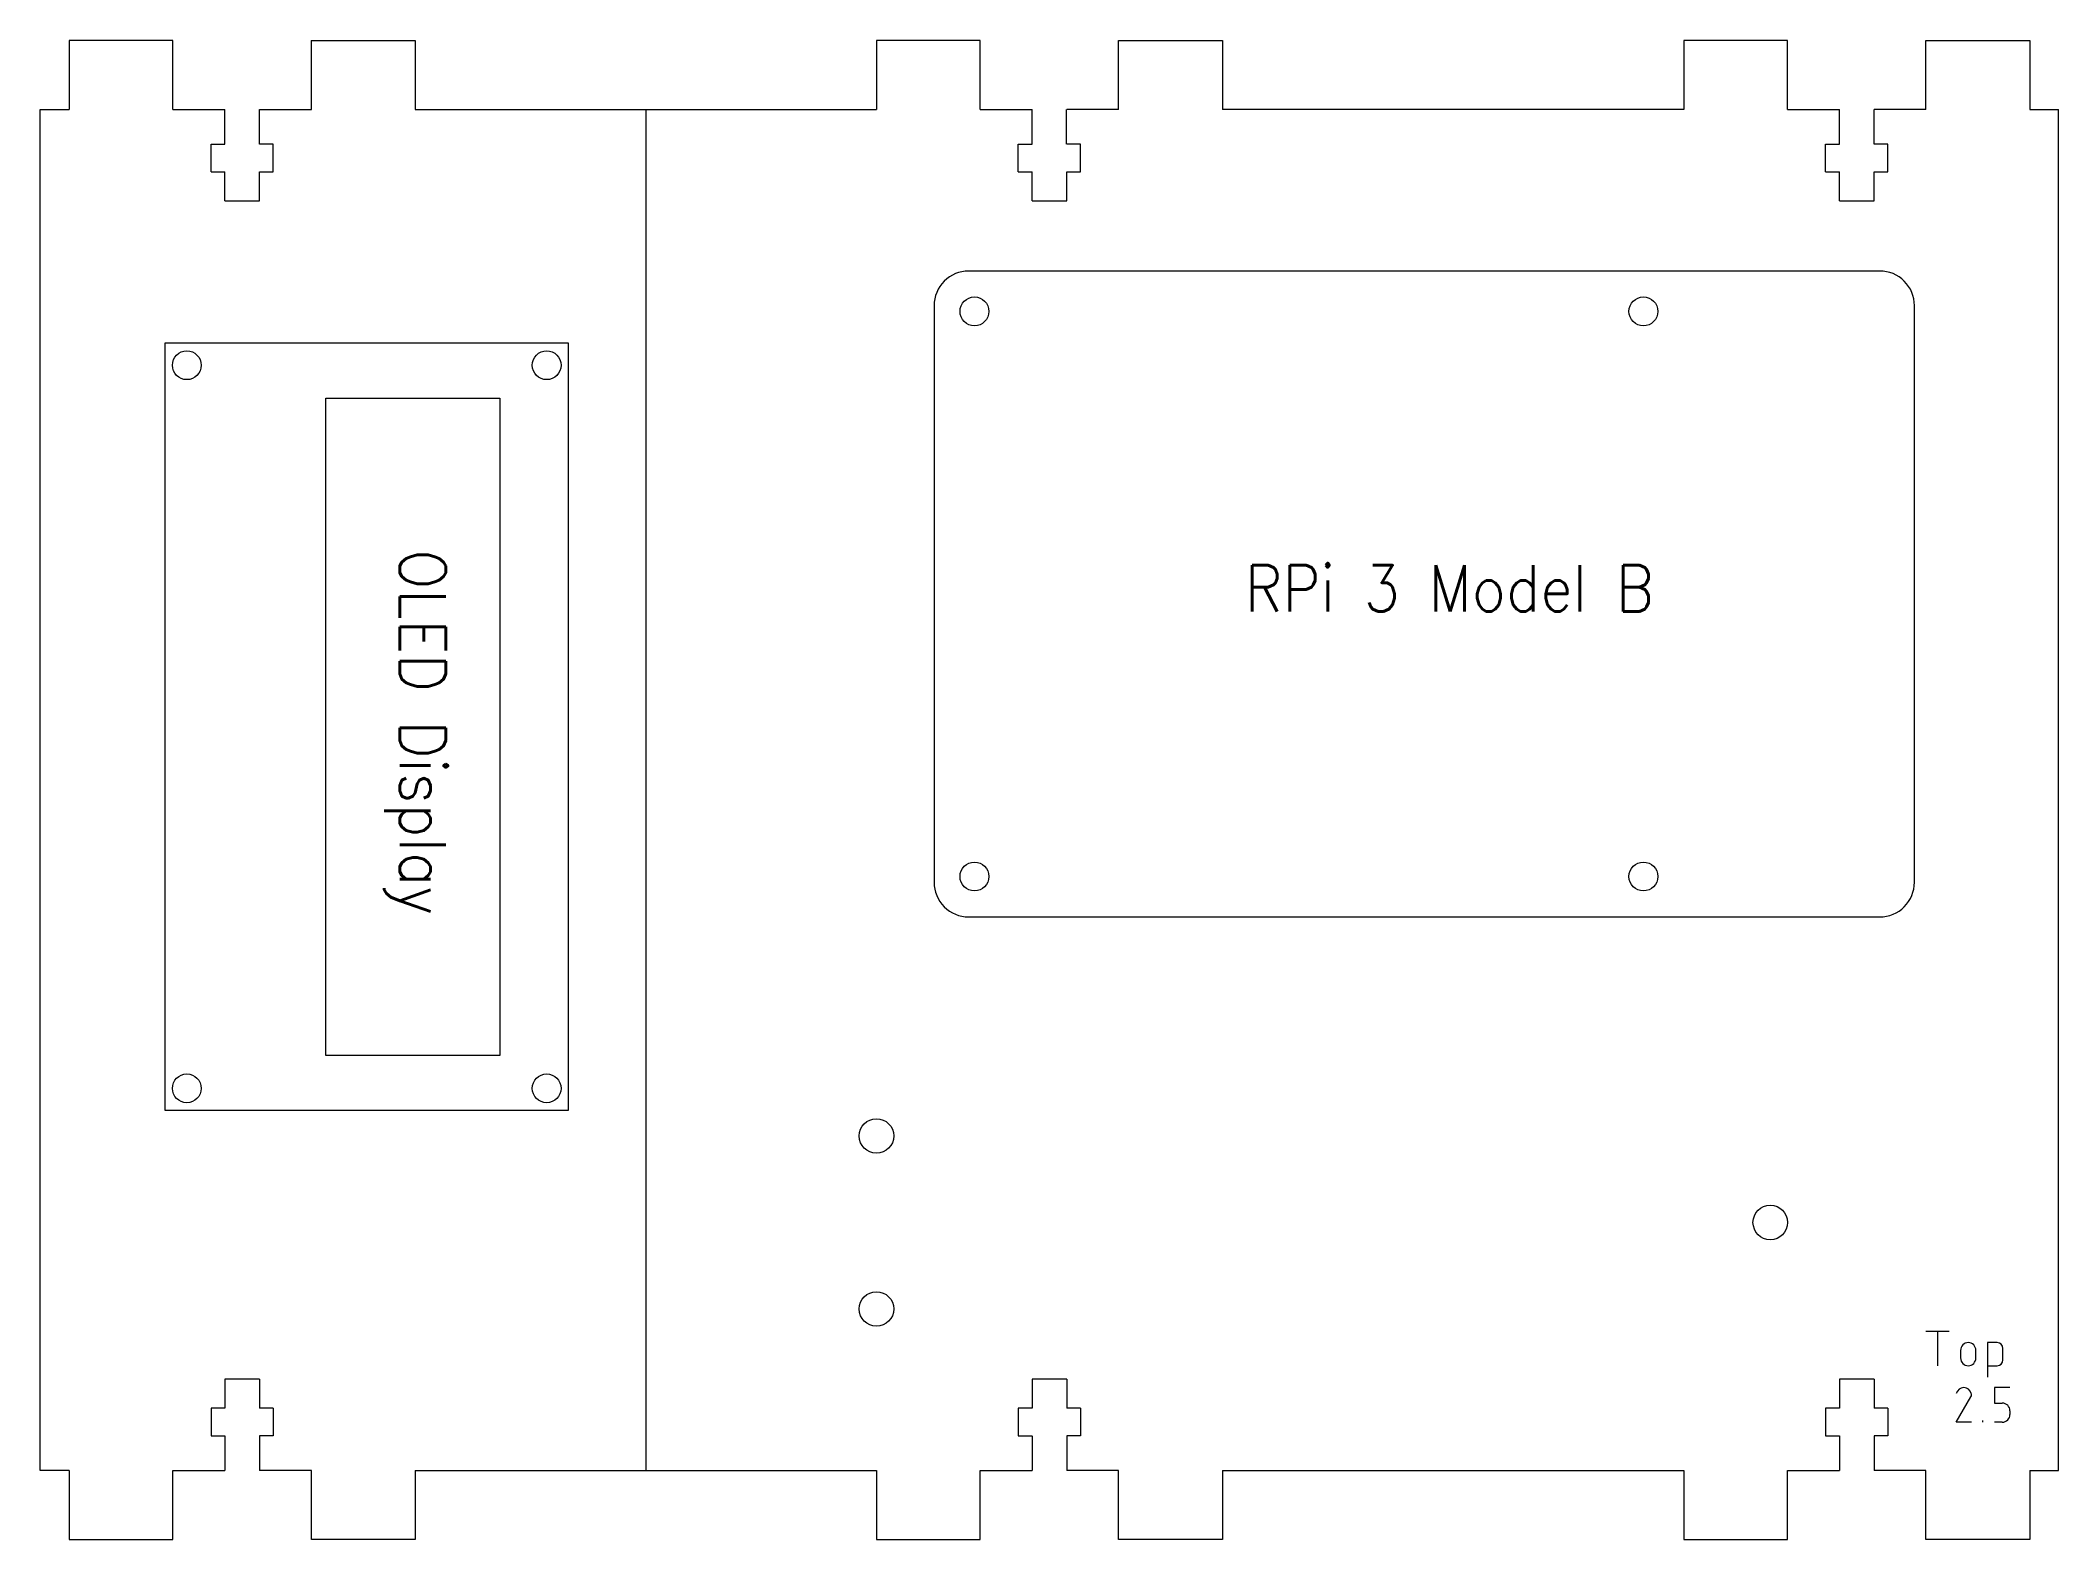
# Model space of a CAD drawing. Header units: millimetres. Extents: x -433 to 1405, y -416 to 1030.
# Drawn here: x 17.5 to 192.5, y 140 to 270 of the extents above; entities that cross this region are included whole.
import ezdxf

# ---------------------------------------------------------------- set-up
doc = ezdxf.new("R2010")
doc.units = ezdxf.units.MM
doc.layers.get('0').update_dxf_attribs({"lineweight": 25, "true_color": 0xffffff})
doc.styles.add('textstyle12', font='')
doc.styles.add('textstyle13', font='')
doc.styles.get('textstyle12').set_extended_font_data('Standard')
doc.styles.get('textstyle13').set_extended_font_data('Standard')

msp = doc.modelspace()

# ---------------------------------------------------------------- texts
at = {"color": 3, "true_color": 0x00ff00, "insert": (50, 210), "char_height": 1, "attachment_point": 5, "rotation": 270, "style": 'textstyle12'}
msp.add_mtext('\\H4;OLED Display', dxfattribs=at)
at = {"color": 3, "true_color": 0x00ff00, "insert": (139.67, 222.49), "char_height": 1, "attachment_point": 5, "style": 'textstyle13'}
msp.add_mtext('\\H4;RPi 3 Model B', dxfattribs=at)

# ---------------------------------------------------------------- linework, layer by layer
for p, q in [((29.01, 270), (20.01, 270)), ((20.01, 270), (20.01, 264)), ((29.01, 264), (29.01, 270)), ((41, 270), (50, 270)), ((41.01, 264), (41.01, 270)), ((50, 270), (50, 264)), ((99, 270), (90, 270)), ((90, 270), (90, 264)), ((99, 264), (99, 270)), ((111, 270), (120, 270)), ((111, 264), (111, 270)), ((120, 270), (120, 264)), ((169, 270), (160, 270)), ((160, 270), (160, 264)), ((169, 264), (169, 270)), ((181, 270), (190, 270)), ((181, 264), (181, 270)), ((190, 270), (190, 264)), ((17.51, 146), (17.51, 264)), ((17.51, 264), (20.01, 264)), ((29.01, 264), (33.51, 264)), ((33.51, 261), (33.51, 264)), ((36.51, 264), (41.01, 264)), ((36.51, 261), (36.51, 264)), ((50, 264), (70, 264)), ((70, 264), (70, 146)), ((70, 264), (90, 264)), ((99, 264), (103.5, 264)), ((103.5, 261), (103.5, 264)), ((106.49, 261), (106.49, 264)), ((111, 264), (106.5, 264)), ((160, 264), (120, 264)), ((169, 264), (173.5, 264)), ((173.5, 261), (173.5, 264)), ((176.5, 261), (176.5, 264)), ((181, 264), (176.5, 264)), ((190, 264), (192.5, 264)), ((192.5, 146), (192.5, 264)), ((32.31, 258.6), (32.31, 261)), ((32.31, 261), (33.51, 261)), ((37.71, 261), (36.51, 261)), ((37.71, 258.6), (37.71, 261)), ((102.3, 258.6), (102.3, 261)), ((102.3, 261), (103.5, 261)), ((107.7, 261), (106.5, 261)), ((107.7, 258.6), (107.7, 261)), ((172.3, 258.6), (172.3, 261)), ((172.3, 261), (173.5, 261)), ((177.7, 261), (176.5, 261)), ((177.7, 258.6), (177.7, 261)), ((32.31, 258.6), (33.51, 258.6)), ((33.51, 256.1), (33.51, 258.6)), ((36.51, 256.1), (36.51, 258.6)), ((36.51, 258.6), (37.71, 258.6)), ((102.3, 258.6), (103.5, 258.6)), ((103.5, 256.1), (103.5, 258.6)), ((106.5, 256.1), (106.5, 258.6)), ((106.5, 258.6), (107.7, 258.6)), ((172.3, 258.6), (173.5, 258.6)), ((173.5, 256.1), (173.5, 258.6)), ((176.5, 256.1), (176.5, 258.6)), ((176.5, 258.6), (177.7, 258.6)), ((33.51, 256.1), (36.51, 256.1)), ((103.5, 256.1), (106.5, 256.1)), ((173.5, 256.1), (176.5, 256.1)), ((33.51, 153.9), (33.51, 151.4)), ((36.51, 153.9), (33.51, 153.9)), ((36.51, 153.9), (36.51, 151.4)), ((103.5, 153.9), (103.5, 151.4)), ((106.5, 153.9), (103.5, 153.9)), ((106.5, 153.9), (106.5, 151.4)), ((173.5, 153.9), (173.5, 151.4)), ((176.5, 153.9), (173.5, 153.9)), ((176.5, 153.9), (176.5, 151.4)), ((33.51, 151.4), (32.31, 151.4)), ((32.31, 151.4), (32.31, 149)), ((37.71, 151.4), (36.51, 151.4)), ((37.7, 151.4), (37.7, 149)), ((103.5, 151.4), (102.3, 151.4)), ((102.3, 151.4), (102.3, 149)), ((107.7, 151.4), (106.5, 151.4)), ((107.7, 151.4), (107.7, 149)), ((173.5, 151.4), (172.3, 151.4)), ((172.3, 151.4), (172.3, 149)), ((177.7, 151.4), (176.5, 151.4)), ((177.7, 151.4), (177.7, 149)), ((32.31, 149), (33.51, 149)), ((33.51, 149), (33.51, 146)), ((37.7, 149), (36.5, 149)), ((36.51, 149), (36.51, 146)), ((102.29, 149), (103.49, 149)), ((103.5, 149), (103.5, 146)), ((106.5, 149), (106.5, 146)), ((107.7, 149), (106.5, 149)), ((172.3, 149), (173.5, 149)), ((173.5, 149), (173.5, 146)), ((176.5, 149), (176.5, 146)), ((177.7, 149), (176.5, 149)), ((20.01, 146), (17.51, 146)), ((20.01, 146), (20.01, 140)), ((29.01, 140), (29.01, 146)), ((29.01, 146), (33.51, 146)), ((41.01, 146), (36.51, 146)), ((41.01, 140), (41.01, 146)), ((50.01, 146), (50.01, 140)), ((50.01, 146), (70, 146)), ((70, 146), (90, 146)), ((90, 146), (90, 140)), ((99, 140), (99, 146)), ((99, 146), (103.5, 146)), ((111, 146), (106.5, 146)), ((111, 140), (111, 146)), ((120, 146), (120, 140)), ((120, 146), (160, 146)), ((160, 146), (160, 140)), ((169, 140), (169, 146)), ((169, 146), (173.5, 146)), ((181, 146), (176.5, 146)), ((181, 140), (181, 146)), ((190, 146), (190, 140)), ((190, 146), (192.5, 146)), ((20.01, 140), (29.01, 140)), ((50.01, 140), (41.01, 140)), ((90, 140), (99, 140)), ((120, 140), (111, 140)), ((160, 140), (169, 140)), ((190, 140), (181, 140))]:
    msp.add_line(p, q)
at = {"color": 3, "true_color": 0x00ff00}
for p, q in [((28.31, 243.73), (28.31, 177.23)), ((63.31, 243.73), (28.31, 243.73)), ((63.31, 177.23), (63.31, 243.73)), ((42.26, 181.98), (42.26, 238.98)), ((42.26, 238.98), (57.36, 238.98)), ((57.36, 238.98), (57.36, 181.98)), ((57.36, 181.98), (42.26, 181.98)), ((28.31, 177.23), (63.31, 177.23))]:
    msp.add_line(p, q, dxfattribs=at)
at = {"color": 5, "true_color": 0x0000ff}
for p, q in [((181, 158.08), (183, 158.08)), ((182, 158.08), (182, 155.08)), ((184, 156.41), (184, 155.75)), ((185.33, 155.75), (185.33, 156.41)), ((187.17, 157.08), (186.33, 157.08)), ((186.33, 157.08), (186.33, 154.08)), ((187.67, 155.58), (187.67, 156.58)), ((186.33, 155.08), (187.17, 155.08)), ((183.61, 150.18), (184.9, 152.39)), ((184.9, 152.39), (184.9, 152.39)), ((184.92, 152.68), (184.92, 152.68)), ((186.94, 153.18), (186.94, 151.84)), ((188.28, 153.18), (186.94, 153.18)), ((186.94, 151.84), (187.61, 151.84)), ((188.28, 151.18), (188.28, 150.84)), ((184.94, 150.18), (183.61, 150.18)), ((185.94, 150.18), (185.94, 150.34)), ((187.61, 150.18), (186.94, 150.18))]:
    msp.add_line(p, q, dxfattribs=at)
at = {"color": 3, "true_color": 0x00ff00}
msp.add_lwpolyline([(98, 194), (177, 194, 0.414214), (180, 197), (180, 247, 0.414214), (177, 250), (98, 250, 0.414214), (95, 247), (95, 197, 0.414214)], format="xyb", close=True, dxfattribs=at)
for centre, radius in [((98.5, 246.5), 1.25), ((156.5, 246.5), 1.25), ((30.21, 241.83), 1.25), ((61.41, 241.83), 1.25), ((98.5, 197.5), 1.25), ((156.5, 197.5), 1.25), ((30.21, 179.13), 1.25), ((61.41, 179.13), 1.25), ((90, 175), 1.5), ((167.5, 167.5), 1.5), ((90, 160), 1.5)]:
    msp.add_circle(centre, radius)
at = {"color": 5, "true_color": 0x0000ff}
for points in [[(184.67, 157.08), (184.3, 157.08), (184, 156.78), (184, 156.41)], [(184, 155.75), (184, 155.38), (184.3, 155.08), (184.67, 155.08)], [(185.33, 156.41), (185.33, 156.78), (185.03, 157.08), (184.67, 157.08)], [(184.67, 155.08), (185.03, 155.08), (185.33, 155.38), (185.33, 155.75)], [(187.67, 156.58), (187.67, 156.86), (187.44, 157.08), (187.17, 157.08)], [(187.17, 155.08), (187.44, 155.08), (187.67, 155.3), (187.67, 155.58)], [(184.28, 153.18), (183.97, 153.18), (183.71, 152.97), (183.63, 152.68)], [(184.92, 152.68), (184.85, 152.97), (184.59, 153.18), (184.28, 153.18)], [(184.9, 152.39), (184.93, 152.44), (184.94, 152.5), (184.94, 152.56)], [(184.94, 152.56), (184.94, 152.6), (184.94, 152.64), (184.92, 152.68)], [(188.28, 151.18), (188.28, 151.55), (187.98, 151.84), (187.61, 151.84)], [(187.61, 150.18), (187.98, 150.18), (188.28, 150.48), (188.28, 150.84)]]:
    msp.add_open_spline(points, degree=3, dxfattribs=at)

msp.set_redraw_order([(e.dxf.handle, doc.entitydb.next_handle()) for e in msp.query("TEXT MTEXT ATTDEF DIMENSION ARC_DIMENSION")])  # texts and dimensions are drawn at this point

doc.saveas('drawing.dxf')
